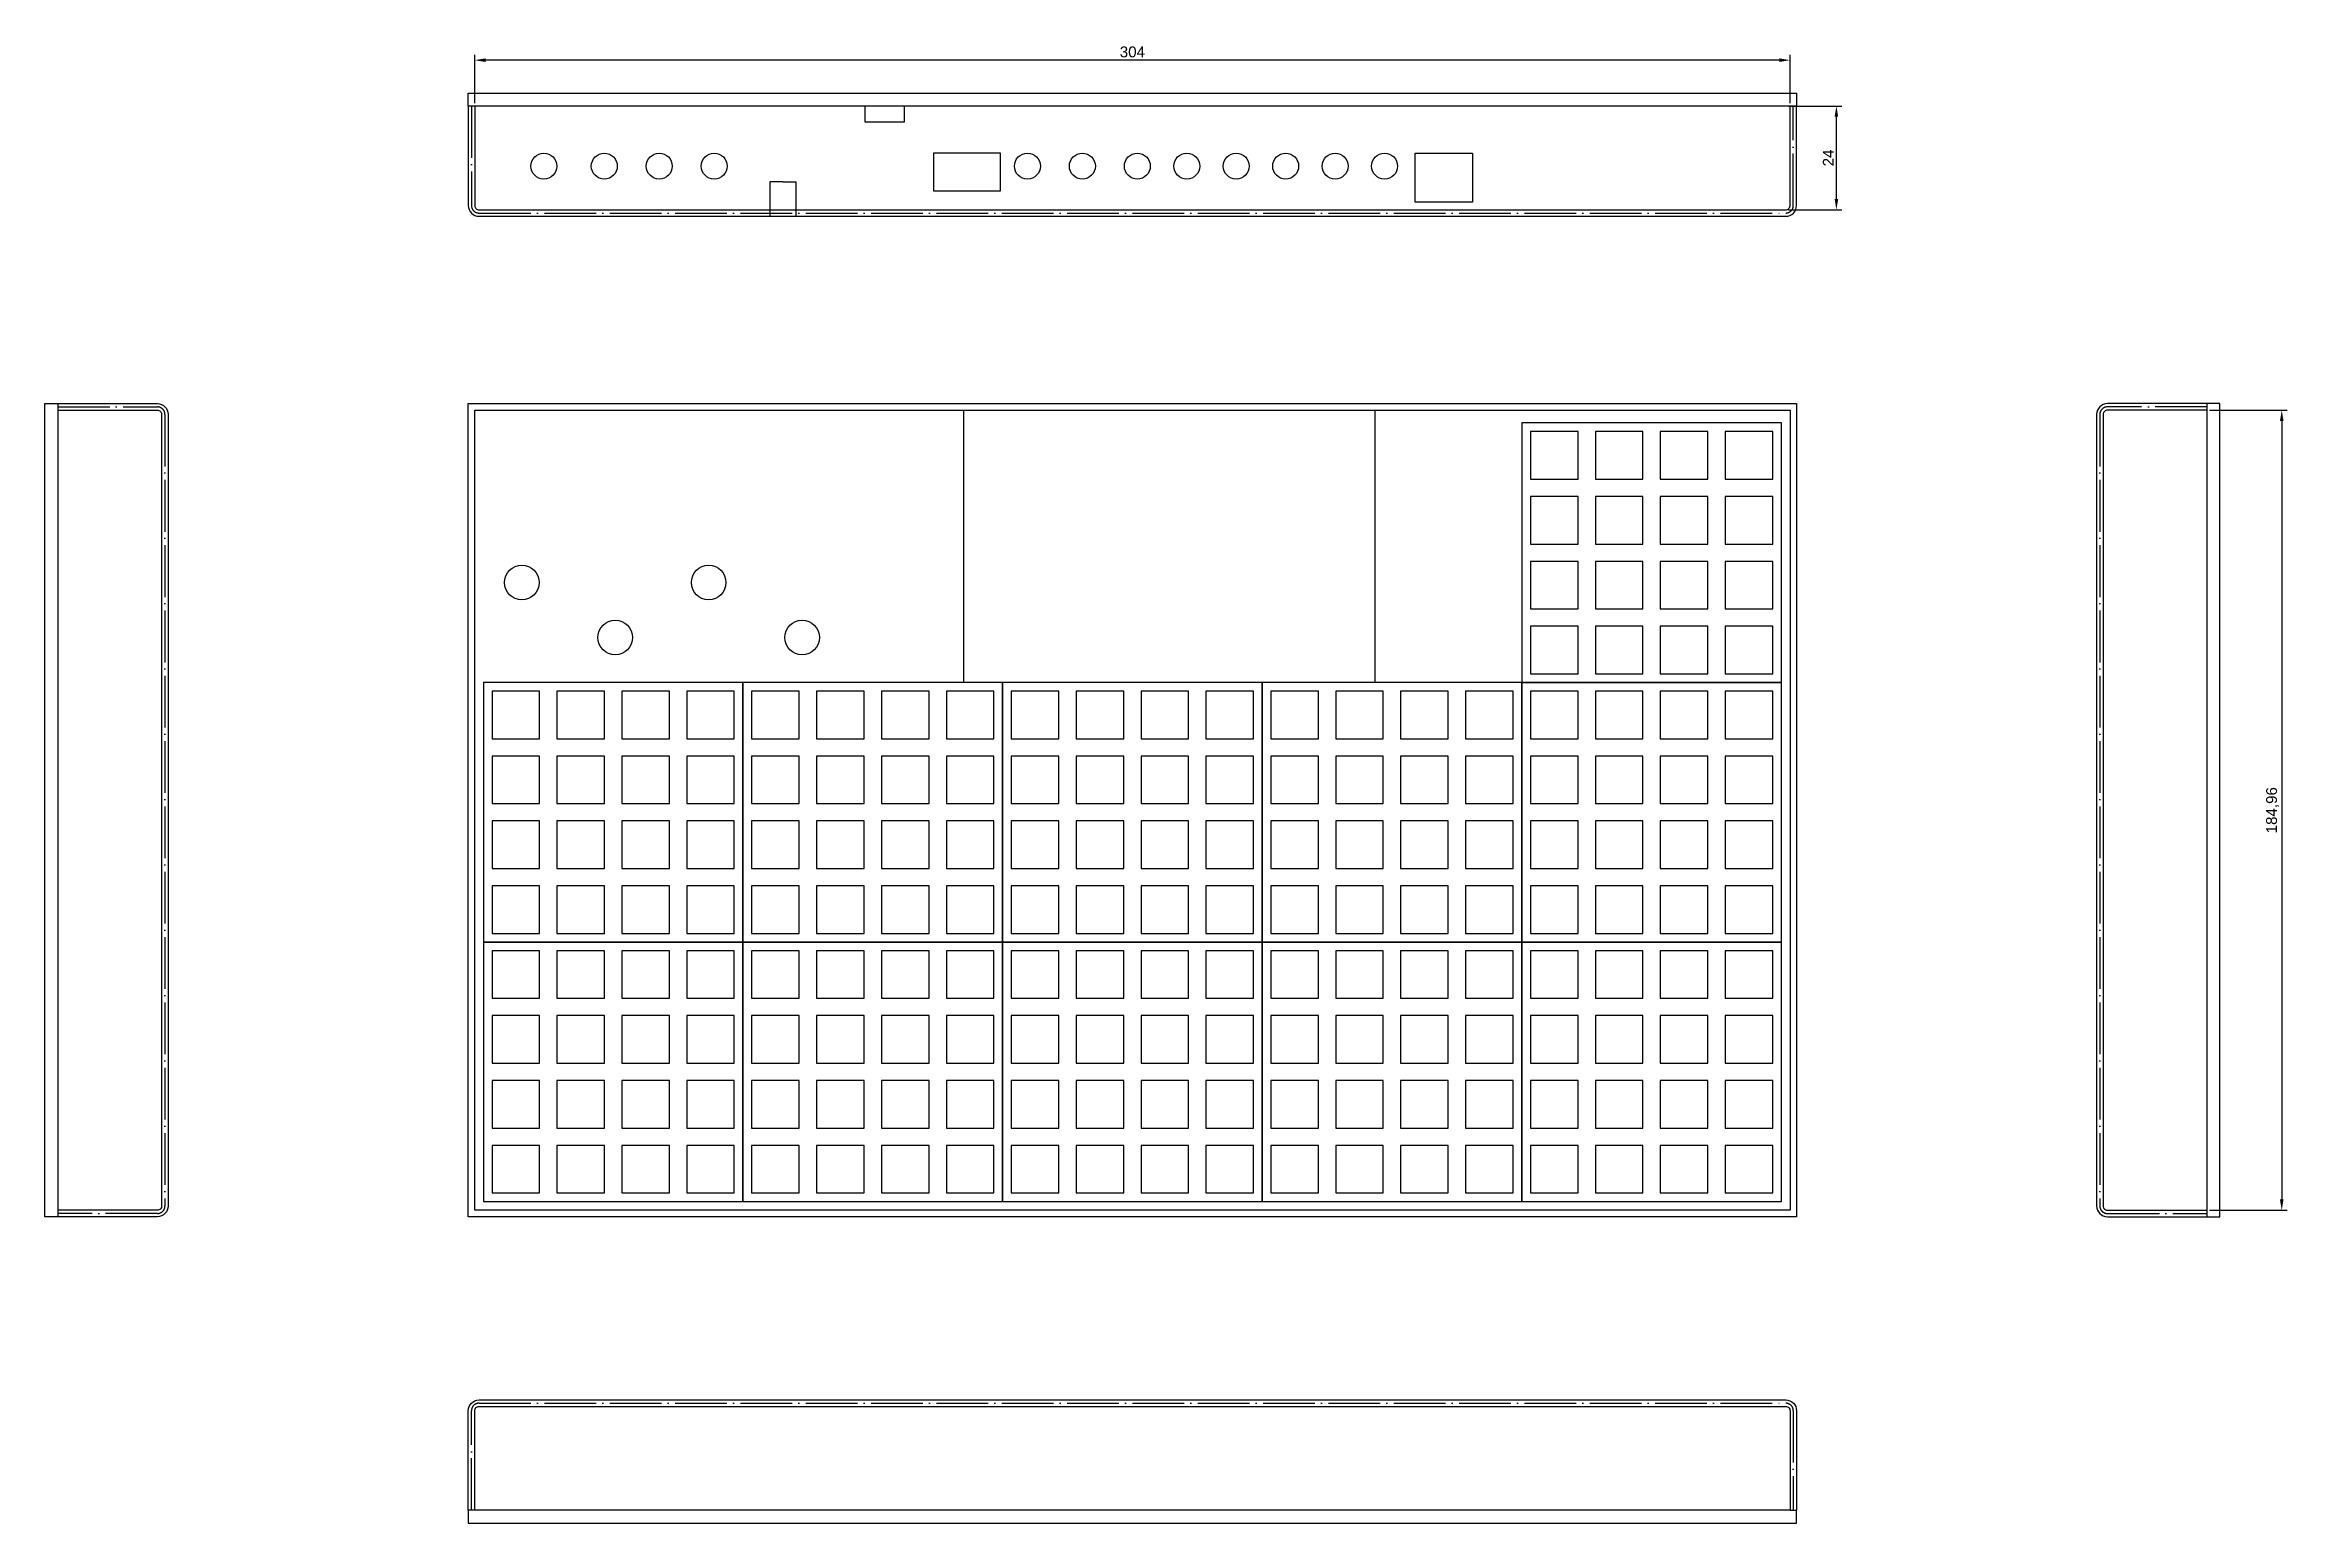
# Model space of a CAD drawing. Header units: millimetres. Extents: x -175 to 2286, y -1714 to 1134.
# Drawn here: x 1305 to 1823, y -1148 to -806 of the extents above; entities that cross this region are included whole.
import ezdxf

# ---------------------------------------------------------------- set-up
doc = ezdxf.new("R2010")
doc.units = ezdxf.units.MM
doc.linetypes.add('ACAD_ISO04W100', pattern=[30, 24, -3, 0, -3])
doc.layers.add('holz', color=42, linetype='Continuous')
doc.styles.get("Standard").update_dxf_attribs({"font": 'arial.ttf'})
doc.dimstyles.new('ISO-25', dxfattribs={"dimtxt": 2.5, "dimasz": 2.5, "dimexe": 1.25, "dimexo": 0.625, "dimtad": 1, "dimtxsty": 'Standard', "dimcen": 2.5, "dimadec": 0, "dimazin": 0, "dimtfac": 1, "dimtmove": 0, "dimatfit": 3, "dimfxl": 1, "dimarcsym": 0})

msp = doc.modelspace()

# ---------------------------------------------------------------- blocks, each defined once
blk = doc.blocks.new('*D3')
at = {"color": 0, "lineweight": -2, "transparency": 16777216}
for p, q in [((1804.87, -890.81), (1822.78, -890.81)), ((1821.53, -893.31), (1821.53, -1073.27)), ((1804.87, -1075.77), (1822.78, -1075.77))]:
    blk.add_line(p, q, dxfattribs=at)
at = {"color": 0, "transparency": 16777216}
for points in [[(1821.12, -893.31), (1821.95, -893.31), (1821.53, -890.81)], [(1821.12, -1073.27), (1821.95, -1073.27), (1821.53, -1075.77)]]:
    blk.add_solid(points, dxfattribs=at)
at = {"layer": 'Defpoints', "color": 0, "transparency": 16777216}
for p in [(1804.25, -890.81), (1804.25, -1075.77), (1821.53, -1075.77)]:
    blk.add_point(p, dxfattribs=at)
at = {"color": 0, "transparency": 16777216, "insert": (1819.41, -983.29), "char_height": 2.5, "attachment_point": 5, "rotation": 90}
blk.add_mtext('184,96', dxfattribs=at)
blk = doc.blocks.new('*D1')
at = {"color": 0, "lineweight": -2, "transparency": 16777216}
for p, q in [((1707.51, -820.51), (1719.85, -820.51)), ((1718.6, -842.01), (1718.6, -823.01)), ((1707.51, -844.51), (1719.85, -844.51))]:
    blk.add_line(p, q, dxfattribs=at)
at = {"color": 0, "transparency": 16777216}
for points in [[(1718.19, -823.01), (1719.02, -823.01), (1718.6, -820.51)], [(1718.19, -842.01), (1719.02, -842.01), (1718.6, -844.51)]]:
    blk.add_solid(points, dxfattribs=at)
at = {"layer": 'Defpoints', "color": 0, "transparency": 16777216}
for p in [(1706.89, -820.51), (1718.6, -820.51), (1706.89, -844.51)]:
    blk.add_point(p, dxfattribs=at)
at = {"color": 0, "transparency": 16777216, "insert": (1716.72, -832.51), "char_height": 2.5, "attachment_point": 5, "rotation": 90}
blk.add_mtext('24', dxfattribs=at)
blk = doc.blocks.new('*D2')
at = {"color": 0, "lineweight": -2, "transparency": 16777216}
for p, q in [((1403.89, -819.88), (1403.89, -808.66)), ((1705.39, -809.91), (1406.39, -809.91)), ((1707.89, -819.88), (1707.89, -808.66))]:
    blk.add_line(p, q, dxfattribs=at)
at = {"color": 0, "transparency": 16777216}
for points in [[(1406.39, -809.5), (1406.39, -810.33), (1403.89, -809.91)], [(1705.39, -809.5), (1705.39, -810.33), (1707.89, -809.91)]]:
    blk.add_solid(points, dxfattribs=at)
at = {"layer": 'Defpoints', "color": 0, "transparency": 16777216}
for p in [(1403.89, -809.91), (1403.89, -820.51), (1707.89, -820.51)]:
    blk.add_point(p, dxfattribs=at)
at = {"color": 0, "transparency": 16777216, "insert": (1555.89, -808.01), "char_height": 2.5, "attachment_point": 5}
blk.add_mtext('304', dxfattribs=at)

# ---------------------------------------------------------------- dimensions: what is measured, and where the dimension line sits
dim = msp.add_linear_dim(base=(1403.89, -809.912), p1=(1707.89, -820.509), p2=(1403.89, -820.509), dimstyle='ISO-25')
dim.commit()
dim.dimension.update_dxf_attribs({"geometry": '*D2', "text_midpoint": (1555.89, -808.01)})
for base, p1, p2, picture, middle in [((1718.603, -820.509), (1706.89, -844.509), (1706.89, -820.509), '*D1', (1716.723, -832.509)), ((1821.535, -1075.766), (1804.245, -890.806), (1804.245, -1075.766), '*D3', (1819.408, -983.286))]:
    dim = msp.add_linear_dim(base=base, p1=p1, p2=p2, angle=90, dimstyle='ISO-25')
    dim.commit()
    dim.dimension.update_dxf_attribs({"geometry": picture, "text_midpoint": middle})

# ---------------------------------------------------------------- linework, layer by layer
for p, q in [((1403.89, -820.509), (1402.39, -820.509)), ((1707.89, -820.509), (1709.39, -820.509)), ((1472.104, -838.009), (1472.104, -846.009)), ((1475.104, -838.009), (1472.104, -838.009)), ((1475.104, -838.009), (1478.104, -838.009)), ((1478.104, -838.009), (1478.104, -846.009)), ((1307.534, -889.306), (1307.534, -1077.266)), ((1804.245, -889.306), (1804.245, -1077.266)), ((1403.89, -1145.09), (1402.39, -1145.09)), ((1707.89, -1145.09), (1709.39, -1145.09))]:
    msp.add_line(p, q)
for points in [[(1402.39, -820.509), (1402.39, -843.509, 0.4142136), (1404.89, -846.009), (1706.89, -846.009, 0.4142136), (1709.39, -843.509), (1709.39, -820.509)], [(1494.115, -820.509), (1403.89, -820.509), (1403.89, -843.509, 0.4142136), (1404.89, -844.509), (1706.89, -844.509, 0.4142136), (1707.89, -843.509), (1707.89, -820.509), (1503.115, -820.509)], [(1307.534, -889.306), (1330.534, -889.306, -0.4142136), (1333.034, -891.806), (1333.034, -1074.766, -0.4142136), (1330.534, -1077.266), (1307.534, -1077.266)], [(1307.534, -890.806), (1330.534, -890.806, -0.4142136), (1331.534, -891.806), (1331.534, -1074.766, -0.4142136), (1330.534, -1075.766), (1307.534, -1075.766)], [(1804.245, -889.306), (1781.245, -889.306, 0.4142136), (1778.745, -891.806), (1778.745, -1074.766, 0.4142136), (1781.245, -1077.266), (1804.245, -1077.266)], [(1804.245, -890.806), (1781.245, -890.806, 0.4142136), (1780.245, -891.806), (1780.245, -1074.766, 0.4142136), (1781.245, -1075.766), (1804.245, -1075.766)], [(1402.39, -1145.09), (1402.39, -1122.09, -0.4142136), (1404.89, -1119.59), (1706.89, -1119.59, -0.4142136), (1709.39, -1122.09), (1709.39, -1145.09)]]:
    msp.add_lwpolyline(points, format="xyb")
at = {"linetype": 'ACAD_ISO04W100', "ltscale": 0.5}
for points in [[(1403.14, -820.509), (1403.14, -843.509, 0.4142136), (1404.89, -845.259), (1706.89, -845.259, 0.4142136), (1708.64, -843.509), (1708.64, -820.509)], [(1307.534, -890.056), (1330.534, -890.056, -0.4142136), (1332.284, -891.806), (1332.284, -1074.766, -0.4142136), (1330.534, -1076.516), (1307.534, -1076.516)], [(1804.245, -890.056), (1781.245, -890.056, 0.4142136), (1779.495, -891.806), (1779.495, -1074.766, 0.4142136), (1781.245, -1076.516), (1804.245, -1076.516)], [(1403.14, -1145.09), (1403.14, -1122.09, -0.4142136), (1404.89, -1120.34), (1706.89, -1120.34, -0.4142136), (1708.64, -1122.09), (1708.64, -1145.09)]]:
    msp.add_lwpolyline(points, format="xyb", dxfattribs=at)
msp.add_lwpolyline([(1503.115, -820.509), (1503.115, -824.209), (1494.115, -824.209), (1494.115, -820.509)])
for points in [[(1525.4, -840.149), (1525.4, -831.409), (1509.9, -831.409), (1509.9, -840.149)], [(1621.286, -831.409), (1634.486, -831.409), (1634.486, -842.709), (1621.286, -842.709)], [(1402.39, -889.306), (1709.39, -889.306), (1709.39, -1077.266), (1402.39, -1077.266)], [(1403.89, -890.806), (1707.89, -890.806), (1707.89, -1075.766), (1403.89, -1075.766)], [(1516.947, -890.806), (1611.947, -890.806), (1611.947, -953.766), (1516.947, -953.766)], [(1645.89, -953.766), (1705.89, -953.766), (1705.89, -893.766), (1645.89, -893.766)], [(1647.89, -906.766), (1658.89, -906.766), (1658.89, -895.766), (1647.89, -895.766)], [(1662.89, -906.766), (1673.89, -906.766), (1673.89, -895.766), (1662.89, -895.766)], [(1677.89, -906.766), (1688.89, -906.766), (1688.89, -895.766), (1677.89, -895.766)], [(1692.89, -906.766), (1703.89, -906.766), (1703.89, -895.766), (1692.89, -895.766)], [(1647.89, -921.766), (1658.89, -921.766), (1658.89, -910.766), (1647.89, -910.766)], [(1662.89, -921.766), (1673.89, -921.766), (1673.89, -910.766), (1662.89, -910.766)], [(1677.89, -921.766), (1688.89, -921.766), (1688.89, -910.766), (1677.89, -910.766)], [(1692.89, -921.766), (1703.89, -921.766), (1703.89, -910.766), (1692.89, -910.766)], [(1647.89, -936.766), (1658.89, -936.766), (1658.89, -925.766), (1647.89, -925.766)], [(1662.89, -936.766), (1673.89, -936.766), (1673.89, -925.766), (1662.89, -925.766)], [(1677.89, -936.766), (1688.89, -936.766), (1688.89, -925.766), (1677.89, -925.766)], [(1692.89, -936.766), (1703.89, -936.766), (1703.89, -925.766), (1692.89, -925.766)], [(1647.89, -951.766), (1658.89, -951.766), (1658.89, -940.766), (1647.89, -940.766)], [(1662.89, -951.766), (1673.89, -951.766), (1673.89, -940.766), (1662.89, -940.766)], [(1677.89, -951.766), (1688.89, -951.766), (1688.89, -940.766), (1677.89, -940.766)], [(1692.89, -951.766), (1703.89, -951.766), (1703.89, -940.766), (1692.89, -940.766)], [(1405.89, -1013.766), (1465.89, -1013.766), (1465.89, -953.766), (1405.89, -953.766)], [(1407.89, -966.766), (1418.89, -966.766), (1418.89, -955.766), (1407.89, -955.766)], [(1422.89, -966.766), (1433.89, -966.766), (1433.89, -955.766), (1422.89, -955.766)], [(1437.89, -966.766), (1448.89, -966.766), (1448.89, -955.766), (1437.89, -955.766)], [(1452.89, -966.766), (1463.89, -966.766), (1463.89, -955.766), (1452.89, -955.766)], [(1465.89, -1013.766), (1525.89, -1013.766), (1525.89, -953.766), (1465.89, -953.766)], [(1467.89, -966.766), (1478.89, -966.766), (1478.89, -955.766), (1467.89, -955.766)], [(1482.89, -966.766), (1493.89, -966.766), (1493.89, -955.766), (1482.89, -955.766)], [(1497.89, -966.766), (1508.89, -966.766), (1508.89, -955.766), (1497.89, -955.766)], [(1512.89, -966.766), (1523.89, -966.766), (1523.89, -955.766), (1512.89, -955.766)], [(1525.89, -1013.766), (1585.89, -1013.766), (1585.89, -953.766), (1525.89, -953.766)], [(1527.89, -966.766), (1538.89, -966.766), (1538.89, -955.766), (1527.89, -955.766)], [(1542.89, -966.766), (1553.89, -966.766), (1553.89, -955.766), (1542.89, -955.766)], [(1557.89, -966.766), (1568.89, -966.766), (1568.89, -955.766), (1557.89, -955.766)], [(1572.89, -966.766), (1583.89, -966.766), (1583.89, -955.766), (1572.89, -955.766)], [(1585.89, -1013.766), (1645.89, -1013.766), (1645.89, -953.766), (1585.89, -953.766)], [(1587.89, -966.766), (1598.89, -966.766), (1598.89, -955.766), (1587.89, -955.766)], [(1602.89, -966.766), (1613.89, -966.766), (1613.89, -955.766), (1602.89, -955.766)], [(1617.89, -966.766), (1628.89, -966.766), (1628.89, -955.766), (1617.89, -955.766)], [(1632.89, -966.766), (1643.89, -966.766), (1643.89, -955.766), (1632.89, -955.766)], [(1645.89, -1013.766), (1705.89, -1013.766), (1705.89, -953.766), (1645.89, -953.766)], [(1647.89, -966.766), (1658.89, -966.766), (1658.89, -955.766), (1647.89, -955.766)], [(1662.89, -966.766), (1673.89, -966.766), (1673.89, -955.766), (1662.89, -955.766)], [(1677.89, -966.766), (1688.89, -966.766), (1688.89, -955.766), (1677.89, -955.766)], [(1692.89, -966.766), (1703.89, -966.766), (1703.89, -955.766), (1692.89, -955.766)], [(1407.89, -981.766), (1418.89, -981.766), (1418.89, -970.766), (1407.89, -970.766)], [(1422.89, -981.766), (1433.89, -981.766), (1433.89, -970.766), (1422.89, -970.766)], [(1437.89, -981.766), (1448.89, -981.766), (1448.89, -970.766), (1437.89, -970.766)], [(1452.89, -981.766), (1463.89, -981.766), (1463.89, -970.766), (1452.89, -970.766)], [(1467.89, -981.766), (1478.89, -981.766), (1478.89, -970.766), (1467.89, -970.766)], [(1482.89, -981.766), (1493.89, -981.766), (1493.89, -970.766), (1482.89, -970.766)], [(1497.89, -981.766), (1508.89, -981.766), (1508.89, -970.766), (1497.89, -970.766)], [(1512.89, -981.766), (1523.89, -981.766), (1523.89, -970.766), (1512.89, -970.766)], [(1527.89, -981.766), (1538.89, -981.766), (1538.89, -970.766), (1527.89, -970.766)], [(1542.89, -981.766), (1553.89, -981.766), (1553.89, -970.766), (1542.89, -970.766)], [(1557.89, -981.766), (1568.89, -981.766), (1568.89, -970.766), (1557.89, -970.766)], [(1572.89, -981.766), (1583.89, -981.766), (1583.89, -970.766), (1572.89, -970.766)], [(1587.89, -981.766), (1598.89, -981.766), (1598.89, -970.766), (1587.89, -970.766)], [(1602.89, -981.766), (1613.89, -981.766), (1613.89, -970.766), (1602.89, -970.766)], [(1617.89, -981.766), (1628.89, -981.766), (1628.89, -970.766), (1617.89, -970.766)], [(1632.89, -981.766), (1643.89, -981.766), (1643.89, -970.766), (1632.89, -970.766)], [(1647.89, -981.766), (1658.89, -981.766), (1658.89, -970.766), (1647.89, -970.766)], [(1662.89, -981.766), (1673.89, -981.766), (1673.89, -970.766), (1662.89, -970.766)], [(1677.89, -981.766), (1688.89, -981.766), (1688.89, -970.766), (1677.89, -970.766)], [(1692.89, -981.766), (1703.89, -981.766), (1703.89, -970.766), (1692.89, -970.766)], [(1407.89, -996.766), (1418.89, -996.766), (1418.89, -985.766), (1407.89, -985.766)], [(1422.89, -996.766), (1433.89, -996.766), (1433.89, -985.766), (1422.89, -985.766)], [(1437.89, -996.766), (1448.89, -996.766), (1448.89, -985.766), (1437.89, -985.766)], [(1452.89, -996.766), (1463.89, -996.766), (1463.89, -985.766), (1452.89, -985.766)], [(1467.89, -996.766), (1478.89, -996.766), (1478.89, -985.766), (1467.89, -985.766)], [(1482.89, -996.766), (1493.89, -996.766), (1493.89, -985.766), (1482.89, -985.766)], [(1497.89, -996.766), (1508.89, -996.766), (1508.89, -985.766), (1497.89, -985.766)], [(1512.89, -996.766), (1523.89, -996.766), (1523.89, -985.766), (1512.89, -985.766)], [(1527.89, -996.766), (1538.89, -996.766), (1538.89, -985.766), (1527.89, -985.766)], [(1542.89, -996.766), (1553.89, -996.766), (1553.89, -985.766), (1542.89, -985.766)], [(1557.89, -996.766), (1568.89, -996.766), (1568.89, -985.766), (1557.89, -985.766)], [(1572.89, -996.766), (1583.89, -996.766), (1583.89, -985.766), (1572.89, -985.766)], [(1587.89, -996.766), (1598.89, -996.766), (1598.89, -985.766), (1587.89, -985.766)], [(1602.89, -996.766), (1613.89, -996.766), (1613.89, -985.766), (1602.89, -985.766)], [(1617.89, -996.766), (1628.89, -996.766), (1628.89, -985.766), (1617.89, -985.766)], [(1632.89, -996.766), (1643.89, -996.766), (1643.89, -985.766), (1632.89, -985.766)], [(1647.89, -996.766), (1658.89, -996.766), (1658.89, -985.766), (1647.89, -985.766)], [(1662.89, -996.766), (1673.89, -996.766), (1673.89, -985.766), (1662.89, -985.766)], [(1677.89, -996.766), (1688.89, -996.766), (1688.89, -985.766), (1677.89, -985.766)], [(1692.89, -996.766), (1703.89, -996.766), (1703.89, -985.766), (1692.89, -985.766)], [(1407.89, -1011.766), (1418.89, -1011.766), (1418.89, -1000.766), (1407.89, -1000.766)], [(1422.89, -1011.766), (1433.89, -1011.766), (1433.89, -1000.766), (1422.89, -1000.766)], [(1437.89, -1011.766), (1448.89, -1011.766), (1448.89, -1000.766), (1437.89, -1000.766)], [(1452.89, -1011.766), (1463.89, -1011.766), (1463.89, -1000.766), (1452.89, -1000.766)], [(1467.89, -1011.766), (1478.89, -1011.766), (1478.89, -1000.766), (1467.89, -1000.766)], [(1482.89, -1011.766), (1493.89, -1011.766), (1493.89, -1000.766), (1482.89, -1000.766)], [(1497.89, -1011.766), (1508.89, -1011.766), (1508.89, -1000.766), (1497.89, -1000.766)], [(1512.89, -1011.766), (1523.89, -1011.766), (1523.89, -1000.766), (1512.89, -1000.766)], [(1527.89, -1011.766), (1538.89, -1011.766), (1538.89, -1000.766), (1527.89, -1000.766)], [(1542.89, -1011.766), (1553.89, -1011.766), (1553.89, -1000.766), (1542.89, -1000.766)], [(1557.89, -1011.766), (1568.89, -1011.766), (1568.89, -1000.766), (1557.89, -1000.766)], [(1572.89, -1011.766), (1583.89, -1011.766), (1583.89, -1000.766), (1572.89, -1000.766)], [(1587.89, -1011.766), (1598.89, -1011.766), (1598.89, -1000.766), (1587.89, -1000.766)], [(1602.89, -1011.766), (1613.89, -1011.766), (1613.89, -1000.766), (1602.89, -1000.766)], [(1617.89, -1011.766), (1628.89, -1011.766), (1628.89, -1000.766), (1617.89, -1000.766)], [(1632.89, -1011.766), (1643.89, -1011.766), (1643.89, -1000.766), (1632.89, -1000.766)], [(1647.89, -1011.766), (1658.89, -1011.766), (1658.89, -1000.766), (1647.89, -1000.766)], [(1662.89, -1011.766), (1673.89, -1011.766), (1673.89, -1000.766), (1662.89, -1000.766)], [(1677.89, -1011.766), (1688.89, -1011.766), (1688.89, -1000.766), (1677.89, -1000.766)], [(1692.89, -1011.766), (1703.89, -1011.766), (1703.89, -1000.766), (1692.89, -1000.766)], [(1405.89, -1073.766), (1465.89, -1073.766), (1465.89, -1013.766), (1405.89, -1013.766)], [(1407.89, -1026.766), (1418.89, -1026.766), (1418.89, -1015.766), (1407.89, -1015.766)], [(1422.89, -1026.766), (1433.89, -1026.766), (1433.89, -1015.766), (1422.89, -1015.766)], [(1437.89, -1026.766), (1448.89, -1026.766), (1448.89, -1015.766), (1437.89, -1015.766)], [(1452.89, -1026.766), (1463.89, -1026.766), (1463.89, -1015.766), (1452.89, -1015.766)], [(1465.89, -1073.766), (1525.89, -1073.766), (1525.89, -1013.766), (1465.89, -1013.766)], [(1467.89, -1026.766), (1478.89, -1026.766), (1478.89, -1015.766), (1467.89, -1015.766)], [(1482.89, -1026.766), (1493.89, -1026.766), (1493.89, -1015.766), (1482.89, -1015.766)], [(1497.89, -1026.766), (1508.89, -1026.766), (1508.89, -1015.766), (1497.89, -1015.766)], [(1512.89, -1026.766), (1523.89, -1026.766), (1523.89, -1015.766), (1512.89, -1015.766)], [(1525.89, -1073.766), (1585.89, -1073.766), (1585.89, -1013.766), (1525.89, -1013.766)], [(1527.89, -1026.766), (1538.89, -1026.766), (1538.89, -1015.766), (1527.89, -1015.766)], [(1542.89, -1026.766), (1553.89, -1026.766), (1553.89, -1015.766), (1542.89, -1015.766)], [(1557.89, -1026.766), (1568.89, -1026.766), (1568.89, -1015.766), (1557.89, -1015.766)], [(1572.89, -1026.766), (1583.89, -1026.766), (1583.89, -1015.766), (1572.89, -1015.766)], [(1585.89, -1073.766), (1645.89, -1073.766), (1645.89, -1013.766), (1585.89, -1013.766)], [(1587.89, -1026.766), (1598.89, -1026.766), (1598.89, -1015.766), (1587.89, -1015.766)], [(1602.89, -1026.766), (1613.89, -1026.766), (1613.89, -1015.766), (1602.89, -1015.766)], [(1617.89, -1026.766), (1628.89, -1026.766), (1628.89, -1015.766), (1617.89, -1015.766)], [(1632.89, -1026.766), (1643.89, -1026.766), (1643.89, -1015.766), (1632.89, -1015.766)], [(1645.89, -1073.766), (1705.89, -1073.766), (1705.89, -1013.766), (1645.89, -1013.766)], [(1647.89, -1026.766), (1658.89, -1026.766), (1658.89, -1015.766), (1647.89, -1015.766)], [(1662.89, -1026.766), (1673.89, -1026.766), (1673.89, -1015.766), (1662.89, -1015.766)], [(1677.89, -1026.766), (1688.89, -1026.766), (1688.89, -1015.766), (1677.89, -1015.766)], [(1692.89, -1026.766), (1703.89, -1026.766), (1703.89, -1015.766), (1692.89, -1015.766)], [(1407.89, -1041.766), (1418.89, -1041.766), (1418.89, -1030.766), (1407.89, -1030.766)], [(1422.89, -1041.766), (1433.89, -1041.766), (1433.89, -1030.766), (1422.89, -1030.766)], [(1437.89, -1041.766), (1448.89, -1041.766), (1448.89, -1030.766), (1437.89, -1030.766)], [(1452.89, -1041.766), (1463.89, -1041.766), (1463.89, -1030.766), (1452.89, -1030.766)], [(1467.89, -1041.766), (1478.89, -1041.766), (1478.89, -1030.766), (1467.89, -1030.766)], [(1482.89, -1041.766), (1493.89, -1041.766), (1493.89, -1030.766), (1482.89, -1030.766)], [(1497.89, -1041.766), (1508.89, -1041.766), (1508.89, -1030.766), (1497.89, -1030.766)], [(1512.89, -1041.766), (1523.89, -1041.766), (1523.89, -1030.766), (1512.89, -1030.766)], [(1527.89, -1041.766), (1538.89, -1041.766), (1538.89, -1030.766), (1527.89, -1030.766)], [(1542.89, -1041.766), (1553.89, -1041.766), (1553.89, -1030.766), (1542.89, -1030.766)], [(1557.89, -1041.766), (1568.89, -1041.766), (1568.89, -1030.766), (1557.89, -1030.766)], [(1572.89, -1041.766), (1583.89, -1041.766), (1583.89, -1030.766), (1572.89, -1030.766)], [(1587.89, -1041.766), (1598.89, -1041.766), (1598.89, -1030.766), (1587.89, -1030.766)], [(1602.89, -1041.766), (1613.89, -1041.766), (1613.89, -1030.766), (1602.89, -1030.766)], [(1617.89, -1041.766), (1628.89, -1041.766), (1628.89, -1030.766), (1617.89, -1030.766)], [(1632.89, -1041.766), (1643.89, -1041.766), (1643.89, -1030.766), (1632.89, -1030.766)], [(1647.89, -1041.766), (1658.89, -1041.766), (1658.89, -1030.766), (1647.89, -1030.766)], [(1662.89, -1041.766), (1673.89, -1041.766), (1673.89, -1030.766), (1662.89, -1030.766)], [(1677.89, -1041.766), (1688.89, -1041.766), (1688.89, -1030.766), (1677.89, -1030.766)], [(1692.89, -1041.766), (1703.89, -1041.766), (1703.89, -1030.766), (1692.89, -1030.766)], [(1407.89, -1056.766), (1418.89, -1056.766), (1418.89, -1045.766), (1407.89, -1045.766)], [(1422.89, -1056.766), (1433.89, -1056.766), (1433.89, -1045.766), (1422.89, -1045.766)], [(1437.89, -1056.766), (1448.89, -1056.766), (1448.89, -1045.766), (1437.89, -1045.766)], [(1452.89, -1056.766), (1463.89, -1056.766), (1463.89, -1045.766), (1452.89, -1045.766)], [(1467.89, -1056.766), (1478.89, -1056.766), (1478.89, -1045.766), (1467.89, -1045.766)], [(1482.89, -1056.766), (1493.89, -1056.766), (1493.89, -1045.766), (1482.89, -1045.766)], [(1497.89, -1056.766), (1508.89, -1056.766), (1508.89, -1045.766), (1497.89, -1045.766)], [(1512.89, -1056.766), (1523.89, -1056.766), (1523.89, -1045.766), (1512.89, -1045.766)], [(1527.89, -1056.766), (1538.89, -1056.766), (1538.89, -1045.766), (1527.89, -1045.766)], [(1542.89, -1056.766), (1553.89, -1056.766), (1553.89, -1045.766), (1542.89, -1045.766)], [(1557.89, -1056.766), (1568.89, -1056.766), (1568.89, -1045.766), (1557.89, -1045.766)], [(1572.89, -1056.766), (1583.89, -1056.766), (1583.89, -1045.766), (1572.89, -1045.766)], [(1587.89, -1056.766), (1598.89, -1056.766), (1598.89, -1045.766), (1587.89, -1045.766)], [(1602.89, -1056.766), (1613.89, -1056.766), (1613.89, -1045.766), (1602.89, -1045.766)], [(1617.89, -1056.766), (1628.89, -1056.766), (1628.89, -1045.766), (1617.89, -1045.766)], [(1632.89, -1056.766), (1643.89, -1056.766), (1643.89, -1045.766), (1632.89, -1045.766)], [(1647.89, -1056.766), (1658.89, -1056.766), (1658.89, -1045.766), (1647.89, -1045.766)], [(1662.89, -1056.766), (1673.89, -1056.766), (1673.89, -1045.766), (1662.89, -1045.766)], [(1677.89, -1056.766), (1688.89, -1056.766), (1688.89, -1045.766), (1677.89, -1045.766)], [(1692.89, -1056.766), (1703.89, -1056.766), (1703.89, -1045.766), (1692.89, -1045.766)], [(1407.89, -1071.766), (1418.89, -1071.766), (1418.89, -1060.766), (1407.89, -1060.766)], [(1422.89, -1071.766), (1433.89, -1071.766), (1433.89, -1060.766), (1422.89, -1060.766)], [(1437.89, -1071.766), (1448.89, -1071.766), (1448.89, -1060.766), (1437.89, -1060.766)], [(1452.89, -1071.766), (1463.89, -1071.766), (1463.89, -1060.766), (1452.89, -1060.766)], [(1467.89, -1071.766), (1478.89, -1071.766), (1478.89, -1060.766), (1467.89, -1060.766)], [(1482.89, -1071.766), (1493.89, -1071.766), (1493.89, -1060.766), (1482.89, -1060.766)], [(1497.89, -1071.766), (1508.89, -1071.766), (1508.89, -1060.766), (1497.89, -1060.766)], [(1512.89, -1071.766), (1523.89, -1071.766), (1523.89, -1060.766), (1512.89, -1060.766)], [(1527.89, -1071.766), (1538.89, -1071.766), (1538.89, -1060.766), (1527.89, -1060.766)], [(1542.89, -1071.766), (1553.89, -1071.766), (1553.89, -1060.766), (1542.89, -1060.766)], [(1557.89, -1071.766), (1568.89, -1071.766), (1568.89, -1060.766), (1557.89, -1060.766)], [(1572.89, -1071.766), (1583.89, -1071.766), (1583.89, -1060.766), (1572.89, -1060.766)], [(1587.89, -1071.766), (1598.89, -1071.766), (1598.89, -1060.766), (1587.89, -1060.766)], [(1602.89, -1071.766), (1613.89, -1071.766), (1613.89, -1060.766), (1602.89, -1060.766)], [(1617.89, -1071.766), (1628.89, -1071.766), (1628.89, -1060.766), (1617.89, -1060.766)], [(1632.89, -1071.766), (1643.89, -1071.766), (1643.89, -1060.766), (1632.89, -1060.766)], [(1647.89, -1071.766), (1658.89, -1071.766), (1658.89, -1060.766), (1647.89, -1060.766)], [(1662.89, -1071.766), (1673.89, -1071.766), (1673.89, -1060.766), (1662.89, -1060.766)], [(1677.89, -1071.766), (1688.89, -1071.766), (1688.89, -1060.766), (1677.89, -1060.766)], [(1692.89, -1071.766), (1703.89, -1071.766), (1703.89, -1060.766), (1692.89, -1060.766)]]:
    msp.add_lwpolyline(points, close=True)
msp.add_lwpolyline([(1404.89, -1121.09), (1706.89, -1121.09, -0.4142136), (1707.89, -1122.09), (1707.89, -1145.09), (1403.89, -1145.09), (1403.89, -1122.09, -0.4142136)], format="xyb", close=True)
for centre, radius in [((1419.87, -834.409), 3), ((1433.84, -834.409), 3), ((1446.54, -834.409), 3), ((1459.24, -834.409), 3), ((1531.63, -834.409), 3), ((1544.33, -834.409), 3), ((1557.03, -834.409), 3), ((1568.46, -834.409), 3), ((1579.89, -834.409), 3), ((1591.32, -834.409), 3), ((1602.75, -834.409), 3), ((1614.18, -834.409), 3), ((1414.779, -930.665), 4), ((1457.96, -930.665), 4), ((1436.37, -943.365), 4), ((1479.55, -943.365), 4)]:
    msp.add_circle(centre, radius)
at = {"layer": 'holz'}
for p, q in [((1304.534, -1077.266), (1304.534, -889.306)), ((1304.534, -889.306), (1307.534, -889.306)), ((1807.245, -889.306), (1804.245, -889.306)), ((1807.245, -1077.266), (1807.245, -889.306)), ((1307.534, -1077.266), (1304.534, -1077.266)), ((1804.245, -1077.266), (1807.245, -1077.266))]:
    msp.add_line(p, q, dxfattribs=at)
msp.add_lwpolyline([(1402.39, -820.509), (1402.39, -817.509), (1709.39, -817.509), (1709.39, -820.509), (1402.39, -820.509)], close=True, dxfattribs=at)
msp.add_lwpolyline([(1402.39, -1145.09), (1402.39, -1148.09), (1709.39, -1148.09), (1709.39, -1145.09)], dxfattribs=at)

msp.set_redraw_order([(e.dxf.handle, doc.entitydb.next_handle()) for e in msp.query("TEXT MTEXT ATTDEF DIMENSION ARC_DIMENSION")])  # texts and dimensions are drawn at this point

doc.saveas('drawing.dxf')
